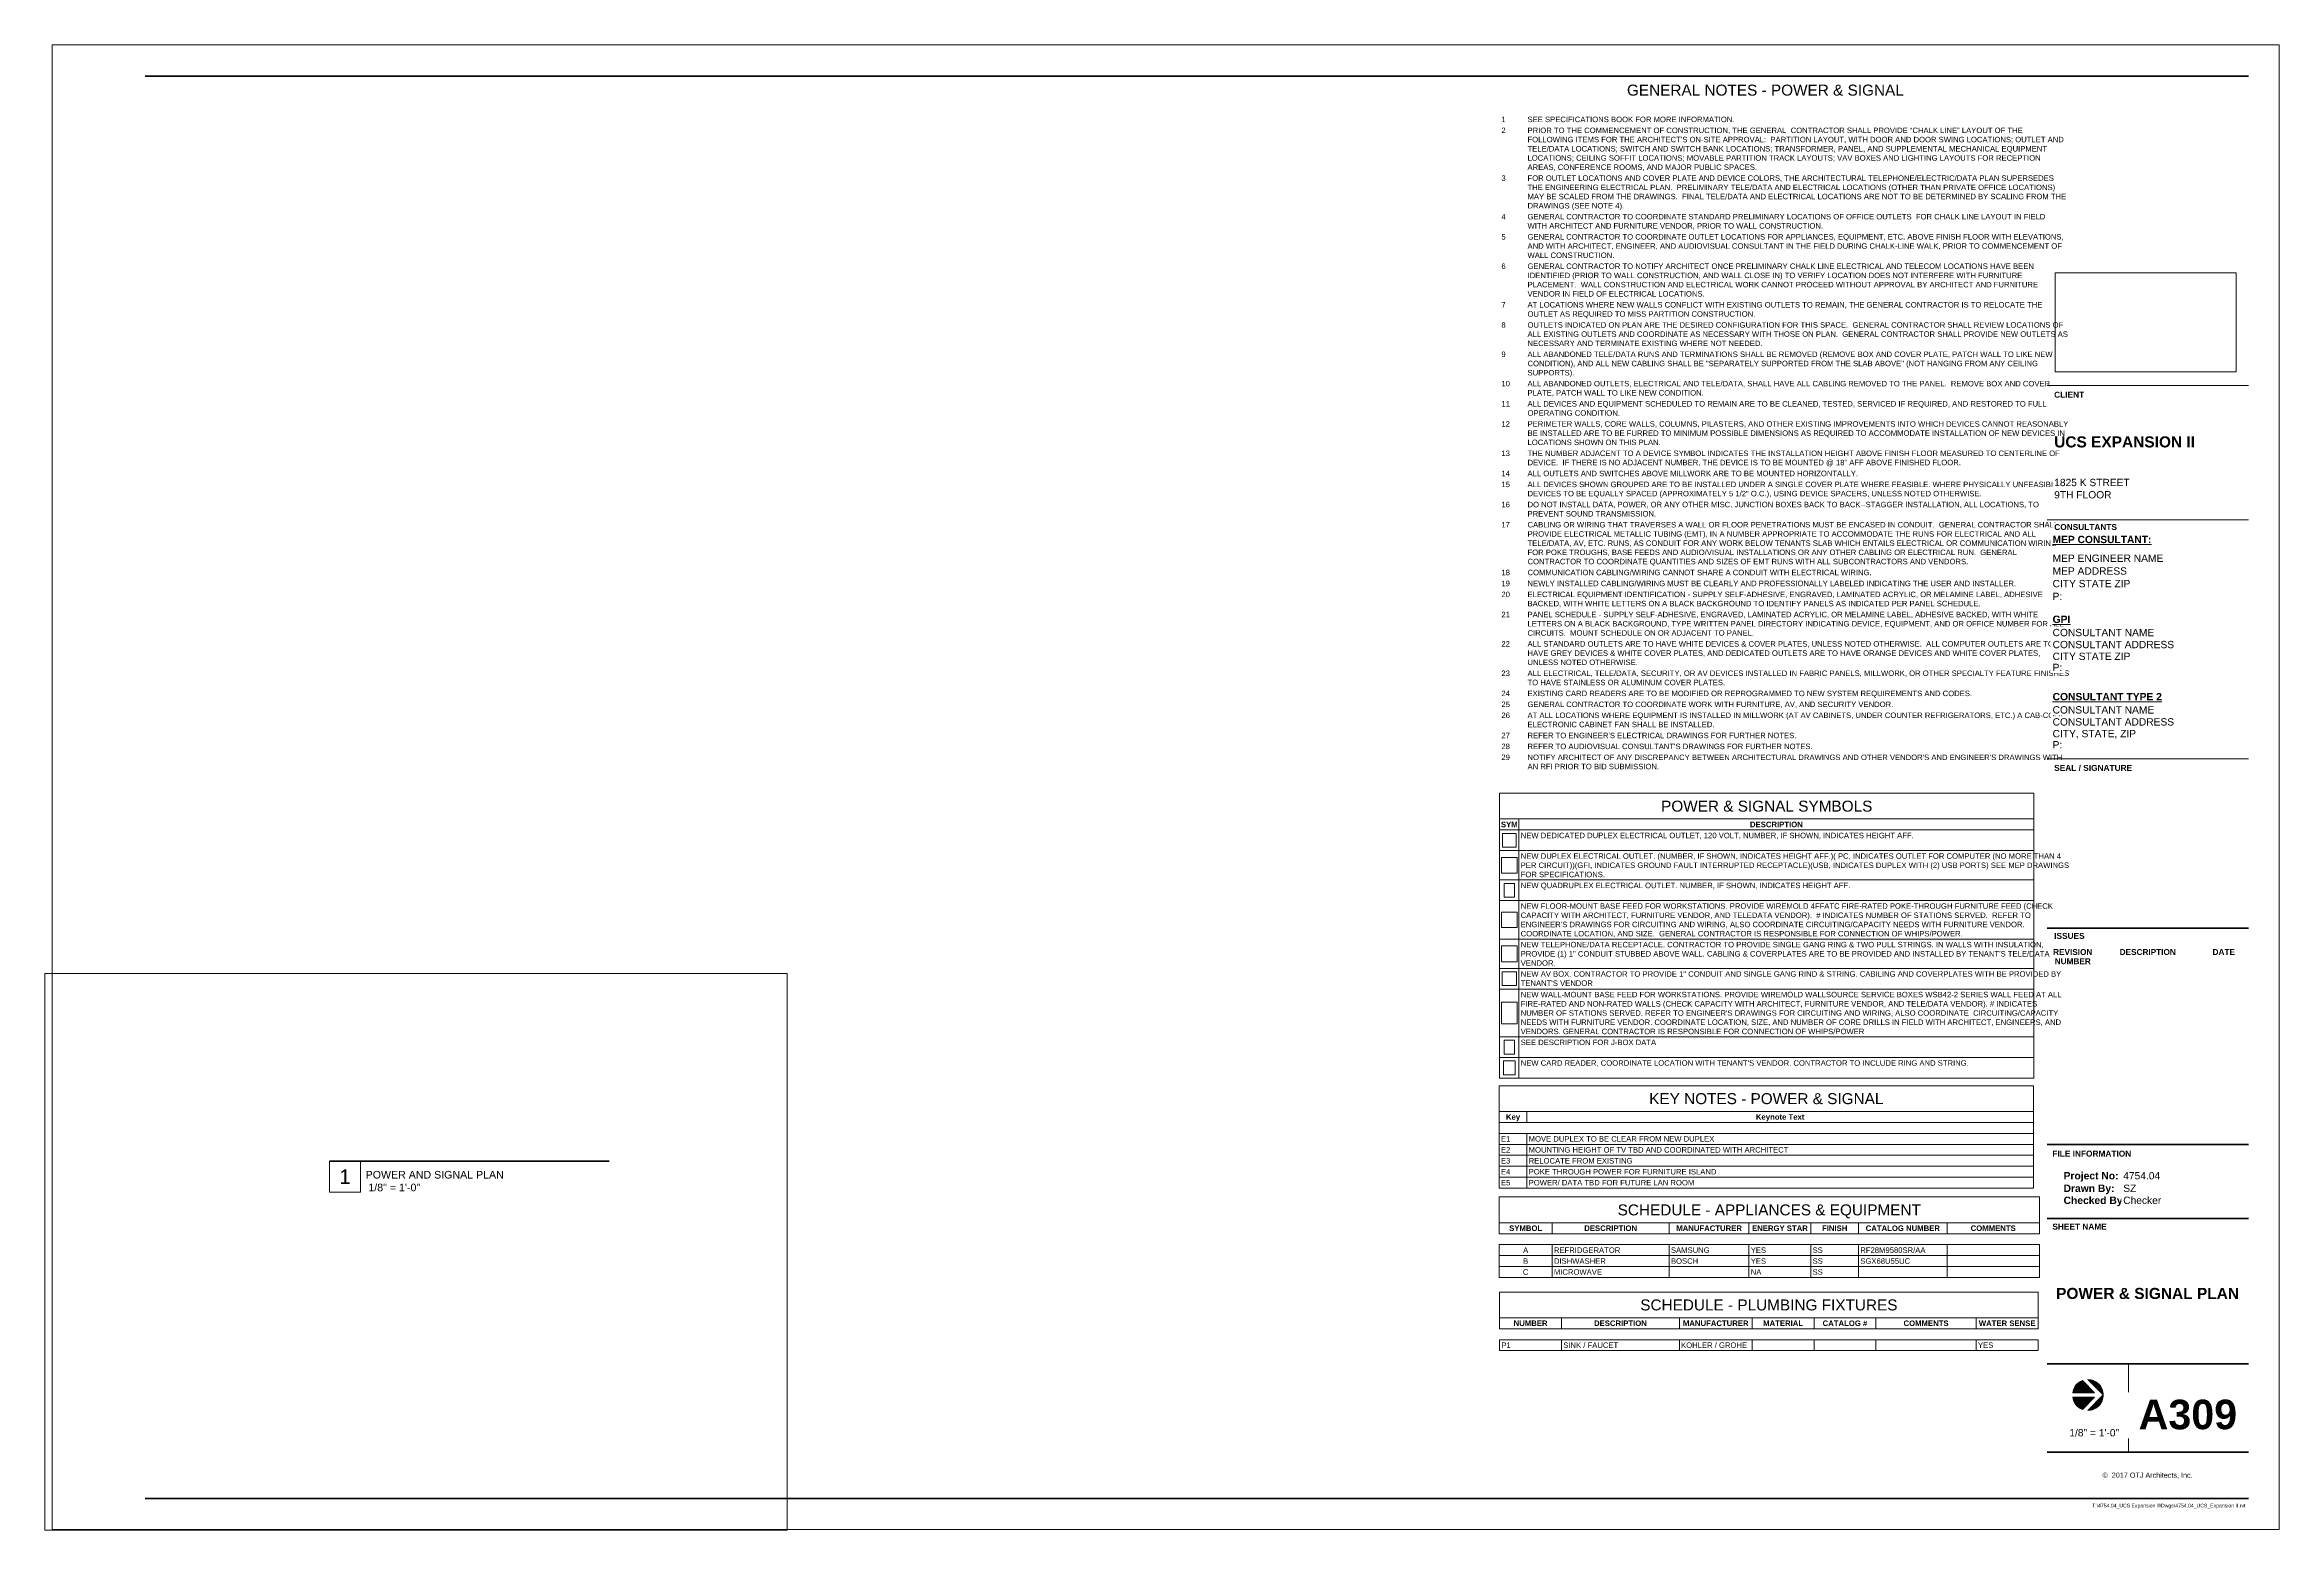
# Paper-space layout 'Layout1' of a CAD drawing. Header units: inches. Extents: x 0 to 36.1, y 0 to 24.
import ezdxf

# ---------------------------------------------------------------- set-up
doc = ezdxf.new("R2010")
doc.units = ezdxf.units.IN
doc.header["$MEASUREMENT"] = 0
for name, color, linetype, lineweight in [('A-ANNO-NOTE', 131, 'Continuous', 30), ('A-DETL-THIN', 151, 'Continuous', 9), ('G-ANNO-SCHD', 231, 'Continuous', 9), ('G-ANNO-TTLB', 6, 'Continuous', 9), ('G-ANNO-TTLB-THIN', 151, 'Continuous', 9), ('G-ANNO-TTLB-WIDE', 214, 'Continuous', 50)]:
    doc.layers.add(name, color=color, linetype=linetype, lineweight=lineweight)
doc.layers.add('G-ANNO-NPLT', color=191, linetype='Continuous', plot=False)
doc.styles.add('Arial_3', font='arial.ttf', dxfattribs={"height": 0.122941616766467})
doc.styles.add('Arial_B', font='arialbd.ttf', dxfattribs={"height": 0.09513339392643282})
doc.styles.add('Swis721 Lt BT_1', font='swissl.ttf', dxfattribs={"height": 0.236517719568567})
doc.styles.add('Swis721 Lt BT_2', font='swissl.ttf', dxfattribs={"height": 0.1773882896764253})
doc.styles.add('Swis721 Lt BT_3', font='swissl.ttf', dxfattribs={"height": 0.08869414483821263})
doc.styles.add('Swis721 Lt BT_4', font='swissl.ttf', dxfattribs={"height": 0.09608532357473035})
doc.styles.add('Swis721 Lt BT_5', font='swissl.ttf', dxfattribs={"height": 0.08333333333333331})
doc.styles.add('Swis721 Lt BT_6', font='swissl.ttf', dxfattribs={"height": 0.1182588597842835})
doc.styles.add('Swis721 Lt BT_7', font='swissl.ttf', dxfattribs={"height": 0.05912942989214175})
doc.styles.add('Swis721 Lt BT_B', font='', dxfattribs={"height": 0.08941640986132511})
doc.styles.add('Swis721 Lt BT_B_1', font='', dxfattribs={"height": 0.1192218798151002})
doc.styles.add('Swis721 Lt BT_B_2', font='', dxfattribs={"height": 0.4768875192604006})
doc.styles.add('Swis721 Lt BT_B_3', font='', dxfattribs={"height": 0.1788328197226502})
doc.styles.get('Swis721 Lt BT_B').set_extended_font_data('Swis721 Lt BT', bold=True)
doc.styles.get('Swis721 Lt BT_B_1').set_extended_font_data('Swis721 Lt BT', bold=True)
doc.styles.get('Swis721 Lt BT_B_2').set_extended_font_data('Swis721 Lt BT', bold=True)
doc.styles.get('Swis721 Lt BT_B_3').set_extended_font_data('Swis721 Lt BT', bold=True)
picture_1 = doc.add_image_def('image1.jpg', size_in_pixel=(245, 294))
picture_2 = doc.add_image_def('image2.jpg', size_in_pixel=(157, 206))
picture_3 = doc.add_image_def('image3.jpg', size_in_pixel=(214, 294))
picture_4 = doc.add_image_def('image4.jpg', size_in_pixel=(362, 349))
picture_5 = doc.add_image_def('image5.jpg', size_in_pixel=(59, 59))
picture_6 = doc.add_image_def('image6.jpg', size_in_pixel=(80, 79))
picture_7 = doc.add_image_def('image7.jpg', size_in_pixel=(59, 77))
picture_8 = doc.add_image_def('image8.jpg', size_in_pixel=(59, 59))
picture_9 = doc.add_image_def('image9.jpg', size_in_pixel=(59, 59))
picture_10 = doc.add_image_def('image10.jpg', size_in_pixel=(2551, 1396))

# ---------------------------------------------------------------- blocks, each defined once
blk = doc.blocks.new('Viewport - View Title-792418-POWER _ SIGNAL PLAN')
at = {"layer": 'G-ANNO-TTLB'}
for p, q in [((-0.4999999999999999, -4.038348901381376e-16), (-0.4999999999999999, -0.4999999999999999)), ((9.907711837301142e-35, -2.019428190207919e-15), (2.453098328859381e-20, -0.4999999999999999)), ((2.453098328858919e-20, -0.4999999999999999), (-0.4999999999999999, -0.4999999999999999))]:
    blk.add_line(p, q, dxfattribs=at)
at = {"layer": 'G-ANNO-TTLB', "lineweight": 90}
blk.add_line((-0.4999999999999999, -4.038348901381376e-16), (0, -2.019428190207919e-15), dxfattribs=at)
blk = doc.blocks.new('Titleblock - 24 x 36 - DC _ VA-4803950-POWER _ SIGNAL PLAN')
at = {"layer": 'G-ANNO-TTLB'}
h = blk.add_hatch(color=256, dxfattribs=at)
edge = h.paths.add_edge_path(flags=0)
edge.add_line((32.83055116160608, 2.419932058428184), (33.02667975864673, 2.2238034613876))
edge.add_line((33.02667975864673, 2.2238034613876), (32.67215606552619, 2.223803461387536))
edge.add_arc((32.91804582087888, 2.187245738481788), 0.2485925157591429, 110.60725363530631, 171.5434806647319, ccw=False)
h = blk.add_hatch(color=256, dxfattribs=at)
edge = h.paths.add_edge_path(flags=0)
edge.add_line((33.16663833663804, 2.187245738481864), (32.91804582087887, 2.43583825424097))
edge.add_arc((32.91804582087891, 2.187245738481831), 0.2485925157591347, 8.58335624798201e-12, 90.00000000000978, ccw=False)
h = blk.add_hatch(color=256, dxfattribs=at)
edge = h.paths.add_edge_path(flags=0)
edge.add_line((32.9180458208789, 1.938653222722687), (33.16663833663805, 2.187245738481875))
edge.add_arc((32.91804582087891, 2.187245738481831), 0.2485925157591432, -90.0000000000021, 1.1425527191022411e-11, ccw=False)
h = blk.add_hatch(color=256, dxfattribs=at)
edge = h.paths.add_edge_path(flags=0)
edge.add_line((33.02667975864679, 2.150688015576083), (32.83055116160617, 1.954559418535402))
edge.add_arc((32.91804582087894, 2.187245738481863), 0.2485925157591987, 188.4565193352742, 249.3927463647058, ccw=False)
edge.add_line((32.6721560655262, 2.150688015576083), (33.02667975864679, 2.150688015576083))
at = {"layer": 'A-ANNO-NOTE', "lineweight": 9}
for p, q in [((32.6721560655262, 2.223803461387602), (33.02667975864673, 2.223803461387602)), ((33.02667975864673, 2.223803461387602), (32.6721560655262, 2.223803461387602)), ((32.67215606552619, 2.223803461387536), (33.02667975864673, 2.2238034613876)), ((32.83055116160608, 2.419932058428178), (33.02667975864673, 2.223803461387602)), ((33.02667975864673, 2.223803461387602), (32.83055116160608, 2.419932058428178)), ((33.02667975864673, 2.2238034613876), (32.83055116160608, 2.419932058428184)), ((32.91804582087887, 2.435838254240955), (33.16663833663804, 2.187245738481861)), ((33.16663833663804, 2.18724573848187), (32.91804582087888, 2.435838254240954)), ((32.91804582087887, 2.43583825424097), (33.16663833663804, 2.187245738481864)), ((33.16663833663804, 2.187245738481863), (32.91804582087889, 1.938653222722688)), ((32.9180458208789, 1.938653222722688), (33.16663833663804, 2.187245738481854)), ((33.16663833663805, 2.187245738481875), (32.9180458208789, 1.938653222722687)), ((32.6721560655262, 2.150688015576085), (33.02667975864679, 2.150688015576085)), ((33.02667975864679, 2.150688015576085), (32.6721560655262, 2.150688015576085)), ((33.02667975864679, 2.150688015576083), (32.6721560655262, 2.150688015576083)), ((32.83055116160617, 1.954559418535402), (33.02667975864679, 2.150688015576085)), ((33.02667975864679, 2.150688015576085), (32.83055116160617, 1.954559418535402)), ((32.83055116160617, 1.954559418535402), (33.02667975864679, 2.150688015576083))]:
    blk.add_line(p, q, dxfattribs=at)
for centre, radius, start, end in [((32.91804582087887, 2.18724573848179), 0.2485925157591338, 110.6072536353049, 171.5434806647313), ((32.91804582087887, 2.18724573848179), 0.2485925157591355, 110.6072536353153, 171.5434806647312), ((32.91804582087888, 2.187245738481788), 0.2485925157591429, 110.6072536353059, 171.5434806647316), ((32.91804582087891, 2.187245738481832), 0.2485925157591425, 8.184362334075995e-12, 90.0000000000082), ((32.91804582087891, 2.187245738481822), 0.2485925157591271, 359.9999999953104, 90.00000000000594), ((32.91804582087891, 2.187245738481831), 0.2485925157591347, 7.830525625763178e-12, 90.00000000000948), ((32.91804582087891, 2.187245738481832), 0.2485925157591441, 269.9999999999964, 1.034316382411936e-11), ((32.91804582087891, 2.187245738481822), 0.2485925157591335, 269.9999999999933, 359.9999999953096), ((32.91804582087891, 2.187245738481831), 0.2485925157591431, 269.9999999999976, 1.059760819863644e-11), ((32.91804582087894, 2.187245738481875), 0.2485925157592057, 188.4565193352745, 249.3927463647045), ((32.91804582087894, 2.187245738481875), 0.2485925157592067, 188.4565193352756, 249.3927463647047), ((32.91804582087894, 2.187245738481863), 0.2485925157591987, 188.4565193352738, 249.3927463647054)]:
    blk.add_arc(centre, radius, start, end, dxfattribs=at)
at = {"layer": 'G-ANNO-TTLB'}
for p, q in [((0.0124999999999992, 24.0125), (0.0124999999999992, 0.01249999999988205)), ((36.0125, 24.0125), (0.01249999999999929, 24.0125)), ((36.0125, 0.01249999999988205), (36.0125, 24.0125)), ((32.26249999999998, 18.50182749999995), (35.51249999999998, 18.50182749999995)), ((32.26249999999998, 18.50182749999995), (35.51249999999998, 18.50182749999995)), ((0.0124999999999992, 0.01249999999988205), (36.0125, 0.01249999999988205))]:
    blk.add_line(p, q, dxfattribs=at)
at = {"layer": 'G-ANNO-TTLB-THIN'}
for p, q in [((32.26249999999998, 16.33142379176223), (35.51249999999999, 16.33142379176223)), ((32.26249999999997, 12.46983910714828), (35.51249999999999, 12.46983910714828)), ((33.57501179533868, 2.690203614458643), (33.57501179533868, 1.262499999999882))]:
    blk.add_line(p, q, dxfattribs=at)
at = {"layer": 'G-ANNO-TTLB-WIDE'}
for p, q in [((35.51249999999999, 23.50249999999988), (1.512500000000036, 23.50249999999988)), ((32.26249999999997, 9.731457673865457), (35.51249999999999, 9.731457673865457)), ((35.51249999999999, 6.238084377275196), (32.26249999999996, 6.238084377275206)), ((35.51249999999999, 5.04106319586103), (32.26249999999996, 5.041063195861041)), ((32.26249999999996, 2.690203614458643), (35.51249999999999, 2.690203614458643)), ((32.26249999999995, 1.262499999999882), (35.51249999999999, 1.262499999999882)), ((1.512499999999998, 0.512499999999882), (32.26249999999998, 0.512499999999882)), ((32.26249999999998, 0.512499999999882), (35.51249999999999, 0.512499999999882))]:
    blk.add_line(p, q, dxfattribs=at)
at = {"layer": 'G-ANNO-TTLB', "attachment_point": 1, "bg_fill": 3, "box_fill_scale": 1.25, "bg_fill_color": 0, "bg_fill_transparency": 0}
for s, insert, char_height, width, line_spacing_factor, style in [('DESCRIPTION', (33.43154503972991, 9.39464418784181), 0.09513339392643282, 1.053, 0.9385317878468563, 'Arial_B'), ('DATE', (34.9337205070849, 9.39464418784181), 0.09513339392643282, 0.41625, 0.9385317878468563, 'Arial_B'), ('Project No:', (32.5251891811193, 5.79106529491365), 0.1192218798151002, 0.9719999999999999, 0.9985383491037771, 'Swis721 Lt BT_B_1')]:
    blk.add_mtext(s, dxfattribs=dict(at, insert=insert, char_height=char_height, width=width, line_spacing_factor=line_spacing_factor, style=style))
at = {"layer": 'G-ANNO-TTLB', "insert": (33.88280484204999, 0.932760695162638), "char_height": 0.08333333333333331, "width": 1.691133294186729, "attachment_point": 2, "line_spacing_factor": 1.006669768884753, "style": 'Swis721 Lt BT_5'}
blk.add_mtext('©  2017 OTJ Architects, Inc.', dxfattribs=at)
at = {"layer": 'G-ANNO-TTLB'}
image = blk.add_image(picture_10, insert=(32.39115841158299, 18.72602272428799), size_in_units=(2.92585334867135, 1.601133388767229), dxfattribs=at)
image.dxf.flags = 7
at = {"layer": 'G-ANNO-TTLB', "attachment_point": 1, "bg_fill": 3, "box_fill_scale": 1.25, "bg_fill_color": 0, "bg_fill_transparency": 0}
for s, insert, char_height, width, line_spacing_factor, style in [('\\fSwis721 Lt BT|b1|i0|c0|p34|;CLIENT', (32.37337726309555, 18.40322643275107), 0.09608532357473035, 0.5374407582938387, 1.006669768884753, 'Swis721 Lt BT_4'), ('\\fSwis721 Lt BT|b1|i0|c0|p34|;CONSULTANTS', (32.37428590828188, 16.26407272451334), 0.09608532357473035, 1.134597156398104, 1.006669768884753, 'Swis721 Lt BT_4'), ('\\fSwis721 Lt BT|b1|i0|c0|p34|;SEAL / SIGNATURE', (32.37325769334894, 12.37103662387777), 0.09608532357473035, 1.395396073121191, 1.006669768884753, 'Swis721 Lt BT_4'), ('\\fSwis721 Lt BT|b1|i0|c0|p34|;ISSUES', (32.37329619640249, 9.65579013132555), 0.09608532357473035, 0.547190250507786, 1.006669768884753, 'Swis721 Lt BT_4'), ('\\fSwis721 Lt BT|b1|i0|c0|p34|;FILE INFORMATION', (32.3437895233209, 6.136053448319706), 0.09608532357473035, 1.428300609343263, 1.006669768884753, 'Swis721 Lt BT_4'), ('Drawn By:', (32.5251891811193, 5.587734365212077), 0.1192218798151002, 0.8879999999999998, 0.9985383491037771, 'Swis721 Lt BT_B_1'), ('\\fSwis721 Lt BT|b1|i0|c0|p34|;SHEET NAME', (32.3437895233209, 4.956461656030365), 0.09608532357473035, 0.9859174001354094, 1.006669768884753, 'Swis721 Lt BT_4')]:
    blk.add_mtext(s, dxfattribs=dict(at, insert=insert, char_height=char_height, width=width, line_spacing_factor=line_spacing_factor, style=style))
at = {"layer": 'G-ANNO-TTLB', "bg_fill": 3, "box_fill_scale": 1.25, "bg_fill_color": 0, "bg_fill_transparency": 0}
for s, insert, char_height, width, attachment_point, line_spacing_factor, style in [('\\fSwis721 Lt BT|b1|i0|c0|p34|;\\LMEP CONSULTANT:', (32.34764723457467, 16.07428043017593), 0.1182588597842835, 1.7925, 1, 1.006669768884753, 'Swis721 Lt BT_6'), ('REVISION\\PNUMBER', (32.67329316077404, 9.39464418784181), 0.09513339392643282, 0.7357499999999999, 2, 0.9385317878468563, 'Arial_B'), ('Checked By:', (32.5251891811193, 5.393544271185731), 0.1192218798151002, 1.1115, 1, 0.9985383491037771, 'Swis721 Lt BT_B_1')]:
    blk.add_mtext(s, dxfattribs=dict(at, insert=insert, char_height=char_height, width=width, attachment_point=attachment_point, line_spacing_factor=line_spacing_factor, style=style))

psp = doc.layouts.get("Layout1")

# ---------------------------------------------------------------- linework, layer by layer
at = {"layer": 'A-DETL-THIN'}
for p, q in [((23.51952223788138, 11.91381631345765), (23.51952223788138, 11.49714964679098)), ((32.15379987688973, 11.91381631345765), (23.51952223788138, 11.91381631345765)), ((32.15379987688973, 11.49714964679098), (32.15379987688973, 11.91381631345765)), ((23.51952223788138, 11.49714964679098), (23.51952223788138, 11.32021512298146)), ((23.51952223788138, 11.49714964679098), (32.15379987688973, 11.49714964679098)), ((23.83148114348196, 11.32021512298146), (23.51952223788138, 11.32021512298146)), ((23.51952223788138, 11.32021512298146), (23.51952223788138, 10.98688178964812)), ((23.83148114348196, 11.49714964679098), (23.83148114348196, 11.32021512298146)), ((32.15379987688973, 11.32021512298146), (23.83148114348196, 11.32021512298146)), ((23.83148114348196, 11.32021512298146), (23.83148114348196, 10.98688178964812)), ((32.15379987688973, 11.49714964679098), (32.15379987688973, 11.32021512298146)), ((32.15379987688973, 11.32021512298146), (32.15379987688973, 10.98688178964812)), ((23.83148114348196, 10.98688178964812), (23.51952223788138, 10.98688178964812)), ((23.51952223788138, 10.98688178964812), (23.51952223788138, 10.51232821821955)), ((32.15379987688973, 10.98688178964812), (23.83148114348196, 10.98688178964812)), ((23.83148114348196, 10.98688178964812), (23.83148114348196, 10.51232821821955)), ((32.15379987688973, 10.98688178964812), (32.15379987688973, 10.51232821821955)), ((23.83148114348196, 10.51232821821955), (23.51952223788138, 10.51232821821955)), ((23.51952223788138, 10.51232821821955), (23.51952223788138, 10.17899488488622)), ((32.15379987688973, 10.51232821821955), (23.83148114348196, 10.51232821821955)), ((23.83148114348196, 10.51232821821955), (23.83148114348196, 10.17899488488622)), ((32.15379987688973, 10.51232821821955), (32.15379987688973, 10.17899488488622)), ((23.83148114348196, 10.17899488488622), (23.51952223788138, 10.17899488488622)), ((23.51952223788138, 10.17899488488622), (23.51952223788138, 9.555631789648123)), ((32.15379987688973, 10.17899488488622), (23.83148114348196, 10.17899488488622)), ((23.83148114348196, 10.17899488488622), (23.83148114348196, 9.555631789648123)), ((32.15379987688973, 10.17899488488622), (32.15379987688973, 9.555631789648123)), ((23.83148114348196, 9.555631789648123), (23.51952223788138, 9.555631789648123)), ((23.51952223788138, 9.555631789648123), (23.51952223788138, 9.081078218219552)), ((32.15379987688973, 9.555631789648123), (23.83148114348196, 9.555631789648123)), ((23.83148114348196, 9.555631789648123), (23.83148114348196, 9.081078218219552)), ((32.15379987688973, 9.555631789648123), (32.15379987688973, 9.081078218219552)), ((23.83148114348196, 9.081078218219552), (23.51952223788138, 9.081078218219552)), ((23.51952223788138, 9.081078218219552), (23.51952223788138, 8.747744884886218)), ((32.15379987688973, 9.081078218219552), (23.83148114348196, 9.081078218219552)), ((23.83148114348196, 9.081078218219552), (23.83148114348196, 8.747744884886218)), ((32.15379987688973, 9.081078218219552), (32.15379987688973, 8.747744884886218)), ((23.83148114348196, 8.747744884886218), (23.51952223788138, 8.747744884886218)), ((23.51952223788138, 8.747744884886218), (23.51952223788138, 7.975572265838601)), ((32.15379987688973, 8.747744884886218), (23.83148114348196, 8.747744884886218)), ((23.83148114348196, 8.747744884886218), (23.83148114348196, 7.975572265838601)), ((32.15379987688973, 8.747744884886218), (32.15379987688973, 7.975572265838601)), ((23.83148114348196, 7.975572265838601), (23.51952223788138, 7.975572265838601)), ((23.51952223788138, 7.975572265838601), (23.51952223788138, 7.642238932505267)), ((32.15379987688973, 7.975572265838601), (23.83148114348196, 7.975572265838601)), ((23.83148114348196, 7.975572265838601), (23.83148114348196, 7.642238932505267)), ((32.15379987688973, 7.975572265838601), (32.15379987688973, 7.642238932505267)), ((23.83148114348196, 7.642238932505267), (23.51952223788138, 7.642238932505267)), ((23.51952223788138, 7.642238932505267), (23.51952223788138, 7.308905599171934)), ((32.15379987688973, 7.642238932505267), (23.83148114348196, 7.642238932505267)), ((23.83148114348196, 7.642238932505267), (23.83148114348196, 7.308905599171934)), ((32.15379987688973, 7.642238932505267), (32.15379987688973, 7.308905599171934)), ((23.83148114348196, 7.308905599171934), (23.51952223788138, 7.308905599171934)), ((32.15379987688973, 7.308905599171934), (23.83148114348196, 7.308905599171934)), ((23.51233024239527, 7.186044798330307), (23.51233024239527, 6.769378131663641)), ((32.14730126000925, 7.186044798330307), (23.51233024239527, 7.186044798330307)), ((32.14730126000925, 6.769378131663641), (32.14730126000925, 7.186044798330307)), ((23.51233024239527, 6.769378131663641), (23.51233024239527, 5.530836464996973)), ((23.51233024239527, 6.769378131663641), (32.14730126000925, 6.769378131663641)), ((23.95996206184795, 6.592443607854116), (23.51233024239527, 6.592443607854116)), ((23.95996206184795, 6.769378131663641), (23.95996206184795, 6.592443607854116)), ((32.14730126000925, 6.592443607854116), (23.95996206184795, 6.592443607854116)), ((32.14730126000925, 6.769378131663641), (32.14730126000925, 5.530836464996973)), ((23.95996206184795, 6.415509084044593), (23.51233024239527, 6.415509084044593)), ((23.95996206184795, 6.238574560235069), (23.51233024239527, 6.238574560235069)), ((32.14730126000925, 6.415509084044593), (23.95996206184795, 6.415509084044593)), ((23.95996206184795, 6.415509084044593), (23.95996206184795, 6.238574560235069)), ((32.14730126000925, 6.238574560235069), (23.95996206184795, 6.238574560235069)), ((23.95996206184795, 6.238574560235069), (23.95996206184795, 6.061640036425544)), ((23.95996206184795, 6.061640036425544), (23.51233024239527, 6.061640036425544)), ((23.95996206184795, 5.884705512616022), (23.51233024239527, 5.884705512616022)), ((32.14730126000925, 6.061640036425544), (23.95996206184795, 6.061640036425544)), ((23.95996206184795, 6.061640036425544), (23.95996206184795, 5.884705512616021)), ((32.14730126000925, 5.884705512616022), (23.95996206184795, 5.884705512616022)), ((23.95996206184795, 5.884705512616022), (23.95996206184795, 5.707770988806498)), ((23.95996206184795, 5.707770988806497), (23.51233024239527, 5.707770988806497)), ((32.14730126000925, 5.530836464996973), (23.51233024239527, 5.530836464996973)), ((32.14730126000925, 5.707770988806497), (23.95996206184795, 5.707770988806497)), ((23.95996206184795, 5.707770988806497), (23.95996206184795, 5.530836464996973))]:
    psp.add_line(p, q, dxfattribs=at)
at = {"layer": 'G-ANNO-NPLT', "lineweight": 90}
psp.add_line((5.104584497784548, 5.966007106271062), (9.12386285161113, 5.966007106271062), dxfattribs=at)

# ---------------------------------------------------------------- block references
at = {"layer": 'G-ANNO-TTLB'}
psp.add_blockref('Viewport - View Title-792418-POWER _ SIGNAL PLAN', (5.104584497784548, 5.966007106271062), dxfattribs=at)

# ---------------------------------------------------------------- texts
at = {"layer": 'G-ANNO-SCHD'}
for s, insert, char_height, width, attachment_point, line_spacing_factor, style in [('GENERAL NOTES - POWER & SIGNAL', (27.81488530852496, 23.36720758090701), 0.1773882896764253, 5.008499999999999, 2, 1.006669768884752, 'Swis721 Lt BT_2'), ('1', (23.54764723788138, 22.84942117416403), 0.08869414483821263, 0.07874999999999999, 1, 1.006669768884752, 'Swis721 Lt BT_3'), ('SEE SPECIFICATIONS BOOK FOR MORE INFORMATION.', (23.96987553707156, 22.84942117416403), 0.08869414483821263, 3.748499999999999, 1, 1.006669768884752, 'Swis721 Lt BT_3'), ('2', (23.54764723788138, 22.67248665035451), 0.08869414483821263, 0.07874999999999999, 1, 1.006669768884752, 'Swis721 Lt BT_3'), ("PRIOR TO THE COMMENCEMENT OF CONSTRUCTION, THE GENERAL  CONTRACTOR SHALL PROVIDE “CHALK LINE” LAYOUT OF THE\\PFOLLOWING ITEMS FOR THE ARCHITECT'S ON-SITE APPROVAL:  PARTITION LAYOUT, WITH DOOR AND DOOR SWING LOCATIONS; OUTLET AND\\PTELE/DATA LOCATIONS; SWITCH AND SWITCH BANK LOCATIONS; TRANSFORMER, PANEL, AND SUPPLEMENTAL MECHANICAL EQUIPMENT\\PLOCATIONS; CEILING SOFFIT LOCATIONS; MOVABLE PARTITION TRACK LAYOUTS; VAV BOXES AND LIGHTING LAYOUTS FOR RECEPTION\\PAREAS, CONFERENCE ROOMS, AND MAJOR PUBLIC SPACES.", (23.96987553707156, 22.67248665035451), 0.08869414483821263, 9.673874999999997, 1, 1.006669768884752, 'Swis721 Lt BT_3'), ('3', (23.54764723788138, 21.90031403130689), 0.08869414483821263, 0.07874999999999999, 1, 1.006669768884752, 'Swis721 Lt BT_3'), ('FOR OUTLET LOCATIONS AND COVER PLATE AND DEVICE COLORS, THE ARCHITECTURAL TELEPHONE/ELECTRIC/DATA PLAN SUPERSEDES\\PTHE ENGINEERING ELECTRICAL PLAN.  PRELIMINARY TELE/DATA AND ELECTRICAL LOCATIONS (OTHER THAN PRIVATE OFFICE LOCATIONS)\\PMAY BE SCALED FROM THE DRAWINGS.  FINAL TELE/DATA AND ELECTRICAL LOCATIONS ARE NOT TO BE DETERMINED BY SCALING FROM THE\\PDRAWINGS (SEE NOTE 4).', (23.96987553707156, 21.90031403130689), 0.08869414483821263, 9.726749999999997, 1, 1.006669768884752, 'Swis721 Lt BT_3'), ('4', (23.54764723788138, 21.2769509360688), 0.08869414483821263, 0.07874999999999999, 1, 1.006669768884752, 'Swis721 Lt BT_3'), ('5', (23.54764723788138, 20.95120688844975), 0.08869414483821263, 0.07874999999999999, 1, 1.006669768884752, 'Swis721 Lt BT_3'), ('GENERAL CONTRACTOR TO COORDINATE OUTLET LOCATIONS FOR APPLIANCES, EQUIPMENT, ETC. ABOVE FINISH FLOOR WITH ELEVATIONS,\\PAND WITH ARCHITECT, ENGINEER, AND AUDIOVISUAL CONSULTANT IN THE FIELD DURING CHALK-LINE WALK, PRIOR TO COMMENCEMENT OF\\PWALL CONSTRUCTION.', (23.96987553707156, 20.95120688844975), 0.08869414483821263, 9.69525, 1, 1.006669768884752, 'Swis721 Lt BT_3'), ('GENERAL CONTRACTOR TO COORDINATE STANDARD PRELIMINARY LOCATIONS OF OFFICE OUTLETS  FOR CHALK LINE LAYOUT IN FIELD\\PWITH ARCHITECT AND FURNITURE VENDOR, PRIOR TO WALL CONSTRUCTION.', (23.96987553707156, 21.2769509360688), 0.08869414483821263, 9.352124999999997, 1, 1.006669768884752, 'Swis721 Lt BT_3'), ('6', (23.54764723788138, 20.47665331702118), 0.08869414483821263, 0.07874999999999999, 1, 1.006669768884752, 'Swis721 Lt BT_3'), ('GENERAL CONTRACTOR TO NOTIFY ARCHITECT ONCE PRELIMINARY CHALK LINE ELECTRICAL AND TELECOM LOCATIONS HAVE BEEN\\PIDENTIFIED (PRIOR TO WALL CONSTRUCTION, AND WALL CLOSE IN) TO VERIFY LOCATION DOES NOT INTERFERE WITH FURNITURE\\PPLACEMENT.  WALL CONSTRUCTION AND ELECTRICAL WORK CANNOT PROCEED WITHOUT APPROVAL BY ARCHITECT AND FURNITURE\\PVENDOR IN FIELD OF ELECTRICAL LOCATIONS.', (23.96987553707156, 20.47665331702118), 0.08869414483821263, 9.205874999999999, 1, 1.006669768884752, 'Swis721 Lt BT_3'), ('8', (23.54764723788138, 19.52754617416403), 0.08869414483821263, 0.07874999999999999, 1, 1.006669768884752, 'Swis721 Lt BT_3'), ('7', (23.54764723788138, 19.85329022178308), 0.08869414483821263, 0.07874999999999999, 1, 1.006669768884752, 'Swis721 Lt BT_3'), ('AT LOCATIONS WHERE NEW WALLS CONFLICT WITH EXISTING OUTLETS TO REMAIN, THE GENERAL CONTRACTOR IS TO RELOCATE THE\\POUTLET AS REQUIRED TO MISS PARTITION CONSTRUCTION.', (23.96987553707156, 19.85329022178308), 0.08869414483821263, 9.250874999999999, 1, 1.006669768884752, 'Swis721 Lt BT_3'), ('OUTLETS INDICATED ON PLAN ARE THE DESIRED CONFIGURATION FOR THIS SPACE.  GENERAL CONTRACTOR SHALL REVIEW LOCATIONS OF\\PALL EXISTING OUTLETS AND COORDINATE AS NECESSARY WITH THOSE ON PLAN.  GENERAL CONTRACTOR SHALL PROVIDE NEW OUTLETS AS\\PNECESSARY AND TERMINATE EXISTING WHERE NOT NEEDED.', (23.96987553707156, 19.52754617416403), 0.08869414483821263, 9.726749999999997, 1, 1.006669768884752, 'Swis721 Lt BT_3'), ('9', (23.54764723788138, 19.05299260273546), 0.08869414483821263, 0.07874999999999999, 1, 1.006669768884752, 'Swis721 Lt BT_3'), ('ALL ABANDONED TELE/DATA RUNS AND TERMINATIONS SHALL BE REMOVED (REMOVE BOX AND COVER PLATE, PATCH WALL TO LIKE NEW\\PCONDITION), AND ALL NEW CABLING SHALL BE "SEPARATELY SUPPORTED FROM THE SLAB ABOVE" (NOT HANGING FROM ANY CEILING\\PSUPPORTS).', (23.96987553707156, 19.05299260273546), 0.08869414483821263, 9.482624999999999, 1, 1.006669768884752, 'Swis721 Lt BT_3'), ('10', (23.54764723788138, 18.57843903130689), 0.08869414483821263, 0.1575, 1, 1.006669768884752, 'Swis721 Lt BT_3'), ('ALL ABANDONED OUTLETS, ELECTRICAL AND TELE/DATA, SHALL HAVE ALL CABLING REMOVED TO THE PANEL.  REMOVE BOX AND COVER\\PPLATE, PATCH WALL TO LIKE NEW CONDITION.', (23.96987553707156, 18.57843903130689), 0.08869414483821263, 9.446624999999997, 1, 1.006669768884752, 'Swis721 Lt BT_3'), ('11', (23.54764723788138, 18.25269498368784), 0.08869414483821263, 0.1575, 1, 1.006669768884752, 'Swis721 Lt BT_3'), ('ALL DEVICES AND EQUIPMENT SCHEDULED TO REMAIN ARE TO BE CLEANED, TESTED, SERVICED IF REQUIRED, AND RESTORED TO FULL\\POPERATING CONDITION.', (23.96987553707156, 18.25269498368784), 0.08869414483821263, 9.35775, 1, 1.006669768884752, 'Swis721 Lt BT_3'), ('12', (23.54764723788138, 17.9269509360688), 0.08869414483821263, 0.1575, 1, 1.006669768884752, 'Swis721 Lt BT_3'), ('PERIMETER WALLS, CORE WALLS, COLUMNS, PILASTERS, AND OTHER EXISTING IMPROVEMENTS INTO WHICH DEVICES CANNOT REASONABLY\\PBE INSTALLED ARE TO BE FURRED TO MINIMUM POSSIBLE DIMENSIONS AS REQUIRED TO ACCOMMODATE INSTALLATION OF NEW DEVICES IN\\PLOCATIONS SHOWN ON THIS PLAN.', (23.96987553707156, 17.9269509360688), 0.08869414483821263, 9.723374999999999, 1, 1.006669768884752, 'Swis721 Lt BT_3'), ('13', (23.54764723788138, 17.45239736464023), 0.08869414483821263, 0.1575, 1, 1.006669768884752, 'Swis721 Lt BT_3'), ('THE NUMBER ADJACENT TO A DEVICE SYMBOL INDICATES THE INSTALLATION HEIGHT ABOVE FINISH FLOOR MEASURED TO CENTERLINE OF\\PDEVICE.  IF THERE IS NO ADJACENT NUMBER, THE DEVICE IS TO BE MOUNTED @ 18" AFF ABOVE FINISHED FLOOR.', (23.96987553707156, 17.45239736464023), 0.08869414483821263, 9.607499999999998, 1, 1.006669768884752, 'Swis721 Lt BT_3'), ('14', (23.54764723788138, 17.12665331702118), 0.08869414483821263, 0.1575, 1, 1.006669768884752, 'Swis721 Lt BT_3'), ('ALL OUTLETS AND SWITCHES ABOVE MILLWORK ARE TO BE MOUNTED HORIZONTALLY.', (23.96987553707156, 17.12665331702118), 0.08869414483821263, 5.96475, 1, 1.006669768884752, 'Swis721 Lt BT_3'), ('15', (23.54764723788138, 16.94971879321165), 0.08869414483821263, 0.1575, 1, 1.006669768884752, 'Swis721 Lt BT_3'), ('16', (23.54764723788138, 16.62397474559261), 0.08869414483821263, 0.1575, 1, 1.006669768884752, 'Swis721 Lt BT_3'), ('ALL DEVICES SHOWN GROUPED ARE TO BE INSTALLED UNDER A SINGLE COVER PLATE WHERE FEASIBLE. WHERE PHYSICALLY UNFEASIBLE,\\PDEVICES TO BE EQUALLY SPACED (APPROXIMATELY 5 1/2" O.C.), USING DEVICE SPACERS, UNLESS NOTED OTHERWISE.', (23.96987553707156, 16.94971879321165), 0.08869414483821263, 9.610874999999998, 1, 1.006669768884752, 'Swis721 Lt BT_3'), ('DO NOT INSTALL DATA, POWER, OR ANY OTHER MISC. JUNCTION BOXES BACK TO BACK--STAGGER INSTALLATION, ALL LOCATIONS, TO\\PPREVENT SOUND TRANSMISSION.', (23.96987553707156, 16.62397474559261), 0.08869414483821263, 9.259875, 1, 1.006669768884752, 'Swis721 Lt BT_3'), ('17', (23.54764723788138, 16.29823069797356), 0.08869414483821263, 0.1575, 1, 1.006669768884752, 'Swis721 Lt BT_3'), ('CABLING OR WIRING THAT TRAVERSES A WALL OR FLOOR PENETRATIONS MUST BE ENCASED IN CONDUIT.  GENERAL CONTRACTOR SHALL\\PPROVIDE ELECTRICAL METALLIC TUBING (EMT), IN A NUMBER APPROPRIATE TO ACCOMMODATE THE RUNS FOR ELECTRICAL AND ALL\\PTELE/DATA, AV, ETC. RUNS, AS CONDUIT FOR ANY WORK BELOW TENANTS SLAB WHICH ENTAILS ELECTRICAL OR COMMUNICATION WIRING\\PFOR POKE TROUGHS, BASE FEEDS AND AUDIO/VISUAL INSTALLATIONS OR ANY OTHER CABLING OR ELECTRICAL RUN.  GENERAL\\PCONTRACTOR TO COORDINATE QUANTITIES AND SIZES OF EMT RUNS WITH ALL SUBCONTRACTORS AND VENDORS.', (23.96987553707156, 16.29823069797356), 0.08869414483821263, 9.565874999999998, 1, 1.006669768884752, 'Swis721 Lt BT_3'), ('20', (23.54764723788138, 15.17218903130689), 0.08869414483821263, 0.1575, 1, 1.006669768884752, 'Swis721 Lt BT_3'), ('18', (23.54764723788138, 15.52605807892594), 0.08869414483821263, 0.1575, 1, 1.006669768884752, 'Swis721 Lt BT_3'), ('19', (23.54764723788138, 15.34912355511641), 0.08869414483821263, 0.1575, 1, 1.006669768884752, 'Swis721 Lt BT_3'), ('COMMUNICATION CABLING/WIRING CANNOT SHARE A CONDUIT WITH ELECTRICAL WIRING.', (23.96987553707156, 15.52605807892594), 0.08869414483821263, 6.243749999999999, 1, 1.006669768884752, 'Swis721 Lt BT_3'), ('NEWLY INSTALLED CABLING/WIRING MUST BE CLEARLY AND PROFESSIONALLY LABELED INDICATING THE USER AND INSTALLER.', (23.96987553707156, 15.34912355511641), 0.08869414483821263, 8.798624999999998, 1, 1.006669768884752, 'Swis721 Lt BT_3'), ('ELECTRICAL EQUIPMENT IDENTIFICATION - SUPPLY SELF-ADHESIVE, ENGRAVED, LAMINATED ACRYLIC, OR MELAMINE LABEL, ADHESIVE\\PBACKED, WITH WHITE LETTERS ON A BLACK BACKGROUND TO IDENTIFY PANELS AS INDICATED PER PANEL SCHEDULE.', (23.96987553707156, 15.17218903130689), 0.08869414483821263, 9.258749999999997, 1, 1.006669768884752, 'Swis721 Lt BT_3'), ('21', (23.54764723788138, 14.84644498368784), 0.08869414483821263, 0.1575, 1, 1.006669768884752, 'Swis721 Lt BT_3'), ('PANEL SCHEDULE - SUPPLY SELF-ADHESIVE, ENGRAVED, LAMINATED ACRYLIC, OR MELAMINE LABEL, ADHESIVE BACKED, WITH WHITE\\PLETTERS ON A BLACK BACKGROUND, TYPE WRITTEN PANEL DIRECTORY INDICATING DEVICE, EQUIPMENT, AND OR OFFICE NUMBER FOR ALL\\PCIRCUITS.  MOUNT SCHEDULE ON OR ADJACENT TO PANEL.', (23.96987553707156, 14.84644498368784), 0.08869414483821263, 9.672749999999999, 1, 1.006669768884752, 'Swis721 Lt BT_3'), ('22', (23.54764723788138, 14.37189141225927), 0.08869414483821263, 0.1575, 1, 1.006669768884752, 'Swis721 Lt BT_3'), ('ALL STANDARD OUTLETS ARE TO HAVE WHITE DEVICES & COVER PLATES, UNLESS NOTED OTHERWISE.  ALL COMPUTER OUTLETS ARE TO\\PHAVE GREY DEVICES & WHITE COVER PLATES, AND DEDICATED OUTLETS ARE TO HAVE ORANGE DEVICES AND WHITE COVER PLATES,\\PUNLESS NOTED OTHERWISE.', (23.96987553707156, 14.37189141225927), 0.08869414483821263, 9.442124999999999, 1, 1.006669768884752, 'Swis721 Lt BT_3'), ('23', (23.54764723788138, 13.8973378408307), 0.08869414483821263, 0.1575, 1, 1.006669768884752, 'Swis721 Lt BT_3'), ('ALL ELECTRICAL, TELE/DATA, SECURITY, OR AV DEVICES INSTALLED IN FABRIC PANELS, MILLWORK, OR OTHER SPECIALTY FEATURE FINISHES\\PTO HAVE STAINLESS OR ALUMINUM COVER PLATES.', (23.96987553707156, 13.8973378408307), 0.08869414483821263, 9.689624999999998, 1, 1.006669768884752, 'Swis721 Lt BT_3'), ('24', (23.54764723788138, 13.57159379321165), 0.08869414483821263, 0.1575, 1, 1.006669768884752, 'Swis721 Lt BT_3'), ('25', (23.54764723788138, 13.39465926940213), 0.08869414483821263, 0.1575, 1, 1.006669768884752, 'Swis721 Lt BT_3'), ('GENERAL CONTRACTOR TO COORDINATE WORK WITH FURNITURE, AV, AND SECURITY VENDOR.', (23.96987553707156, 13.39465926940213), 0.08869414483821263, 6.577874999999999, 1, 1.006669768884752, 'Swis721 Lt BT_3'), ('EXISTING CARD READERS ARE TO BE MODIFIED OR REPROGRAMMED TO NEW SYSTEM REQUIREMENTS AND CODES.', (23.96987553707156, 13.57159379321165), 0.08869414483821263, 8.002124999999998, 1, 1.006669768884752, 'Swis721 Lt BT_3'), ('26', (23.54764723788138, 13.21772474559261), 0.08869414483821263, 0.1575, 1, 1.006669768884752, 'Swis721 Lt BT_3'), ('AT ALL LOCATIONS WHERE EQUIPMENT IS INSTALLED IN MILLWORK (AT AV CABINETS, UNDER COUNTER REFRIGERATORS, ETC.) A CAB-COOL\\PELECTRONIC CABINET FAN SHALL BE INSTALLED.', (23.96987553707156, 13.21772474559261), 0.08869414483821263, 9.679499999999999, 1, 1.006669768884752, 'Swis721 Lt BT_3'), ('27', (23.54764723788138, 12.89198069797356), 0.08869414483821263, 0.1575, 1, 1.006669768884752, 'Swis721 Lt BT_3'), ('28', (23.54764723788138, 12.71504617416403), 0.08869414483821263, 0.1575, 1, 1.006669768884752, 'Swis721 Lt BT_3'), ("REFER TO ENGINEER'S ELECTRICAL DRAWINGS FOR FURTHER NOTES.", (23.96987553707156, 12.89198069797356), 0.08869414483821263, 4.814999999999999, 1, 1.006669768884752, 'Swis721 Lt BT_3'), ("REFER TO AUDIOVISUAL CONSULTANT'S DRAWINGS FOR FURTHER NOTES.", (23.96987553707156, 12.71504617416403), 0.08869414483821263, 5.123249999999999, 1, 1.006669768884752, 'Swis721 Lt BT_3'), ('29', (23.54764723788138, 12.53811165035451), 0.08869414483821263, 0.1575, 1, 1.006669768884752, 'Swis721 Lt BT_3'), ("NOTIFY ARCHITECT OF ANY DISCREPANCY BETWEEN ARCHITECTURAL DRAWINGS AND OTHER VENDOR'S AND ENGINEER'S DRAWINGS WITH\\PAN RFI PRIOR TO BID SUBMISSION.", (23.96987553707156, 12.53811165035451), 0.08869414483821263, 9.593999999999998, 1, 1.006669768884752, 'Swis721 Lt BT_3'), ('POWER & SIGNAL SYMBOLS', (27.83666105738555, 11.79358555551502), 0.1773882896764253, 3.818249999999999, 2, 1.006669768884752, 'Swis721 Lt BT_2'), ('SYM', (23.67550169068167, 11.45345593760469), 0.08941640986132511, 0.297, 2, 0.9985383491037769, 'Swis721 Lt BT_B'), ('NEW DEDICATED DUPLEX ELECTRICAL OUTLET, 120 VOLT. NUMBER, IF SHOWN, INDICATES HEIGHT AFF.', (23.85960614348195, 11.27579914877205), 0.08869414483821263, 7.096499999999999, 1, 1.006669768884752, 'Swis721 Lt BT_3'), ('DESCRIPTION', (27.99264051018583, 11.45345593760469), 0.08941640986132511, 0.9506249999999997, 2, 0.9985383491037769, 'Swis721 Lt BT_B'), ('NEW DUPLEX ELECTRICAL OUTLET. (NUMBER, IF SHOWN, INDICATES HEIGHT AFF.)( PC, INDICATES OUTLET FOR COMPUTER (NO MORE THAN 4\\PPER CIRCUIT))(GFI, INDICATES GROUND FAULT INTERRUPTED RECEPTACLE)(USB, INDICATES DUPLEX WITH (2) USB PORTS) SEE MEP DRAWINGS\\PFOR SPECIFICATIONS.', (23.85960614348195, 10.94246581543872), 0.08869414483821263, 9.859499999999997, 1, 1.006669768884752, 'Swis721 Lt BT_3'), ("NEW FLOOR-MOUNT BASE FEED FOR WORKSTATIONS. PROVIDE WIREMOLD 4FFATC FIRE-RATED POKE-THROUGH FURNITURE FEED (CHECK\\PCAPACITY WITH ARCHITECT, FURNITURE VENDOR, AND TELEDATA VENDOR).  # INDICATES NUMBER OF STATIONS SERVED.  REFER TO\\PENGINEER'S DRAWINGS FOR CIRCUITING AND WIRING, ALSO COORDINATE CIRCUITING/CAPACITY NEEDS WITH FURNITURE VENDOR.\\PCOORDINATE LOCATION, AND SIZE.  GENERAL CONTRACTOR IS RESPONSIBLE FOR CONNECTION OF WHIPS/POWER.", (23.85960614348195, 10.13457891067681), 0.08869414483821263, 9.614249999999998, 1, 1.006669768884752, 'Swis721 Lt BT_3'), ('NEW QUADRUPLEX ELECTRICAL OUTLET. NUMBER, IF SHOWN, INDICATES HEIGHT AFF.', (23.85960614348195, 10.46791224401015), 0.08869414483821263, 5.953499999999999, 1, 1.006669768884752, 'Swis721 Lt BT_3'), ('NEW TELEPHONE/DATA RECEPTACLE. CONTRACTOR TO PROVIDE SINGLE GANG RING & TWO PULL STRINGS. IN WALLS WITH INSULATION,\\PPROVIDE (1) 1" CONDUIT STUBBED ABOVE WALL. CABLING & COVERPLATES ARE TO BE PROVIDED AND INSTALLED BY TENANT\'S TELE/DATA\\PVENDOR.', (23.85960614348195, 9.511215815438717), 0.08869414483821263, 9.505124999999998, 1, 1.006669768884752, 'Swis721 Lt BT_3'), ('NEW AV BOX. CONTRACTOR TO PROVIDE 1" CONDUIT AND SINGLE GANG RIND & STRING. CABILING AND COVERPLATES WITH BE PROVIDED BY\\PTENANT\'S VENDOR', (23.85960614348195, 9.036662244010147), 0.08869414483821263, 9.750374999999998, 1, 1.006669768884752, 'Swis721 Lt BT_3'), ("NEW WALL-MOUNT BASE FEED FOR WORKSTATIONS. PROVIDE WIREMOLD WALLSOURCE SERVICE BOXES WSB42-2 SERIES WALL FEED AT ALL\\PFIRE-RATED AND NON-RATED WALLS (CHECK CAPACITY WITH ARCHITECT, FURNITURE VENDOR, AND TELE/DATA VENDOR). # INDICATES\\PNUMBER OF STATIONS SERVED. REFER TO ENGINEER'S DRAWINGS FOR CIRCUITING AND WIRING, ALSO COORDINATE  CIRCUITING/CAPACITY\\PNEEDS WITH FURNITURE VENDOR. COORDINATE LOCATION, SIZE, AND NUMBER OF CORE DRILLS IN FIELD WITH ARCHITECT, ENGINEERS, AND\\PVENDORS. GENERAL CONTRACTOR IS RESPONSIBLE FOR CONNECTION OF WHIPS/POWER", (23.85960614348195, 8.703328910676813), 0.08869414483821263, 9.764999999999999, 1, 1.006669768884752, 'Swis721 Lt BT_3'), ('SEE DESCRIPTION FOR J-BOX DATA', (23.85960614348195, 7.931156291629194), 0.08869414483821263, 2.435624999999999, 1, 1.006669768884752, 'Swis721 Lt BT_3'), ("NEW CARD READER, COORDINATE LOCATION WITH TENANT'S VENDOR. CONTRACTOR TO INCLUDE RING AND STRING.", (23.85960614348195, 7.597822958295862), 0.08869414483821263, 8.094375, 1, 1.006669768884752, 'Swis721 Lt BT_3'), ('KEY NOTES - POWER & SIGNAL', (27.82981575120226, 7.065814040387683), 0.1773882896764253, 4.223249999999999, 2, 1.006669768884752, 'Swis721 Lt BT_2'), ('Key', (23.73614615212161, 6.725684422477347), 0.08941640986132511, 0.24525, 2, 0.9985383491037769, 'Swis721 Lt BT_B'), ('Keynote Text', (28.0536316609286, 6.725684422477347), 0.08941640986132511, 0.8414999999999999, 2, 0.9985383491037769, 'Swis721 Lt BT_B'), ('E1', (23.54045524239527, 6.371093109835186), 0.08869414483821263, 0.16875, 1, 1.006669768884752, 'Swis721 Lt BT_3'), ('E2', (23.54045524239527, 6.194158586025662), 0.08869414483821263, 0.16875, 1, 1.006669768884752, 'Swis721 Lt BT_3'), ('MOVE DUPLEX TO BE CLEAR FROM NEW DUPLEX', (23.98808706184795, 6.371093109835186), 0.08869414483821263, 3.353624999999999, 1, 1.006669768884752, 'Swis721 Lt BT_3'), ('MOUNTING HEIGHT OF TV TBD AND COORDINATED WITH ARCHITECT', (23.98808706184795, 6.194158586025662), 0.08869414483821263, 4.702499999999999, 1, 1.006669768884752, 'Swis721 Lt BT_3'), ('E3', (23.54045524239527, 6.017224062216139), 0.08869414483821263, 0.16875, 1, 1.006669768884752, 'Swis721 Lt BT_3'), ('E4', (23.54045524239527, 5.840289538406615), 0.08869414483821263, 0.16875, 1, 1.006669768884752, 'Swis721 Lt BT_3'), ('RELOCATE FROM EXISTING', (23.98808706184795, 6.017224062216139), 0.08869414483821263, 1.861875, 1, 1.006669768884752, 'Swis721 Lt BT_3'), ('POKE THROUGH POWER FOR FURNITURE ISLAND', (23.98808706184795, 5.840289538406615), 0.08869414483821263, 3.395249999999999, 1, 1.006669768884752, 'Swis721 Lt BT_3'), ('E5', (23.54045524239527, 5.663355014597091), 0.08869414483821263, 0.16875, 1, 1.006669768884752, 'Swis721 Lt BT_3'), ('POWER/ DATA TBD FOR FUTURE LAN ROOM', (23.98808706184795, 5.663355014597091), 0.08869414483821263, 2.998124999999999, 1, 1.006669768884752, 'Swis721 Lt BT_3')]:
    psp.add_mtext(s, dxfattribs=dict(at, insert=insert, char_height=char_height, width=width, attachment_point=attachment_point, line_spacing_factor=line_spacing_factor, style=style))
at = {"layer": 'G-ANNO-TTLB'}
for s, insert, char_height, width, attachment_point, line_spacing_factor, style in [('1', (4.854439608489321, 5.833394473871656), 0.236517719568567, 0.2099999999999999, 2, 1.006669768884753, 'Swis721 Lt BT_1'), ('POWER AND SIGNAL PLAN', (5.188316304332715, 5.808908057424864), 0.122941616766467, 2.656499999999999, 1, 0.9385317878468563, 'Arial_3'), (' 1/8" = 1\'-0"', (5.184410054332714, 5.603018634347942), 0.122941616766467, 1.053, 1, 0.9385317878468563, 'Arial_3')]:
    psp.add_mtext(s, dxfattribs=dict(at, insert=insert, char_height=char_height, width=width, attachment_point=attachment_point, line_spacing_factor=line_spacing_factor, style=style))

# ---------------------------------------------------------------- pictures from other files: only their frames are drawn
at = {"layer": 'A-DETL-THIN'}
image = psp.add_image(picture_9, insert=(23.56456419068166, 11.04261095631479), size_in_units=(0.22187499999999988, 0.22187499999999988), dxfattribs=at)
image.dxf.flags = 7
image = psp.add_image(picture_8, insert=(23.54764723788138, 10.62175055113355), size_in_units=(0.25570890560057724, 0.25570890560057724), dxfattribs=at)
image.dxf.flags = 7
image = psp.add_image(picture_7, insert=(23.59049763224011, 10.23472405155289), size_in_units=(0.1700081168831171, 0.2218750000000002), dxfattribs=at)
image.dxf.flags = 7
image = psp.add_image(picture_6, insert=(23.54764723788138, 9.741057065126885), size_in_units=(0.2557089056005773, 0.2525125442805701), dxfattribs=at)
image.dxf.flags = 7
image = psp.add_image(picture_5, insert=(23.54764723788138, 9.19050055113355), size_in_units=(0.25570890560057724, 0.25570890560057724), dxfattribs=at)
image.dxf.flags = 7
image = psp.add_image(picture_4, insert=(23.56043184827479, 8.803474051552884), size_in_units=(0.23013968481375396, 0.22187500000000038), dxfattribs=at)
image.dxf.flags = 7
image = psp.add_image(picture_3, insert=(23.54764723788138, 8.186008065440518), size_in_units=(0.25570890560057735, 0.3513010198437838), dxfattribs=at)
image.dxf.flags = 7
image = psp.add_image(picture_1, insert=(23.583053774015, 7.364634765838599), size_in_units=(0.18489583333333368, 0.22187500000000038), dxfattribs=at)
image.dxf.flags = 7
image = psp.add_image(picture_2, insert=(23.59095223679817, 7.697968099171934), size_in_units=(0.16909890776699052, 0.22187500000000032), dxfattribs=at)
image.dxf.flags = 7

# ---------------------------------------------------------------- viewports
at = {"layer": '0'}
psp.add_viewport(center=(6, 4.5), size=(12, 9), view_center_point=(6, 4.5), view_height=12, dxfattribs=at)

# ---------------------------------------------------------------- next in the draw order: block references
at = {"layer": 'G-ANNO-TTLB'}
psp.add_blockref('Titleblock - 24 x 36 - DC _ VA-4803950-POWER _ SIGNAL PLAN', (0.1099763447800583, 0), dxfattribs=at)

# ---------------------------------------------------------------- next in the draw order: linework, layer by layer
at = {"layer": 'A-DETL-THIN'}
for p, q in [((23.51233024239526, 5.387849463552185), (23.51233024239526, 4.971182796885519)), ((32.24349366993456, 5.387849463552185), (23.51233024239526, 5.387849463552185)), ((32.24349366993456, 4.971182796885519), (32.24349366993456, 5.387849463552185)), ((23.51233024239526, 4.971182796885519), (23.51233024239526, 4.794248273075995)), ((23.51233024239526, 4.971182796885519), (32.24349366993456, 4.971182796885519)), ((24.3678235600187, 4.794248273075995), (23.51233024239526, 4.794248273075995)), ((24.3678235600187, 4.971182796885519), (24.3678235600187, 4.794248273075995)), ((26.25972804568831, 4.794248273075995), (24.3678235600187, 4.794248273075995)), ((26.25972804568831, 4.971182796885519), (26.25972804568831, 4.794248273075995)), ((27.54995353891398, 4.794248273075995), (26.25972804568831, 4.794248273075995)), ((27.54995353891398, 4.971182796885519), (27.54995353891398, 4.794248273075995)), ((28.54995353891398, 4.794248273075995), (27.54995353891398, 4.794248273075995)), ((28.54995353891398, 4.971182796885519), (28.54995353891398, 4.794248273075995)), ((29.32129102909982, 4.794248273075995), (28.54995353891398, 4.794248273075995)), ((29.32129102909982, 4.971182796885519), (29.32129102909982, 4.794248273075995)), ((30.75223191298036, 4.794248273075995), (29.32129102909982, 4.794248273075995)), ((30.75223191298036, 4.971182796885519), (30.75223191298036, 4.794248273075995)), ((32.24349366993456, 4.794248273075995), (30.75223191298036, 4.794248273075995)), ((32.24349366993456, 4.971182796885519), (32.24349366993456, 4.794248273075995)), ((24.3678235600187, 4.617313749266471), (23.51233024239526, 4.617313749266471)), ((23.51233024239526, 4.617313749266471), (23.51233024239526, 4.440379225456947)), ((24.3678235600187, 4.440379225456947), (23.51233024239526, 4.440379225456947)), ((23.51233024239526, 4.440379225456947), (23.51233024239526, 4.263444701647424)), ((26.25972804568831, 4.617313749266471), (24.3678235600187, 4.617313749266471)), ((24.3678235600187, 4.617313749266471), (24.3678235600187, 4.440379225456947)), ((26.25972804568831, 4.440379225456947), (24.3678235600187, 4.440379225456947)), ((24.3678235600187, 4.440379225456947), (24.3678235600187, 4.263444701647424)), ((27.54995353891398, 4.617313749266471), (26.25972804568831, 4.617313749266471)), ((26.25972804568831, 4.617313749266471), (26.25972804568831, 4.440379225456947)), ((27.54995353891398, 4.440379225456947), (26.25972804568831, 4.440379225456947)), ((26.25972804568831, 4.440379225456947), (26.25972804568831, 4.263444701647424)), ((28.54995353891398, 4.617313749266471), (27.54995353891398, 4.617313749266471)), ((27.54995353891398, 4.617313749266471), (27.54995353891398, 4.440379225456947)), ((28.54995353891398, 4.440379225456947), (27.54995353891398, 4.440379225456947)), ((27.54995353891398, 4.440379225456947), (27.54995353891398, 4.263444701647424)), ((29.32129102909982, 4.617313749266471), (28.54995353891398, 4.617313749266471)), ((28.54995353891398, 4.617313749266471), (28.54995353891398, 4.440379225456947)), ((29.32129102909982, 4.440379225456947), (28.54995353891398, 4.440379225456947)), ((28.54995353891398, 4.440379225456947), (28.54995353891398, 4.263444701647424)), ((30.75223191298036, 4.617313749266471), (29.32129102909982, 4.617313749266471)), ((29.32129102909982, 4.617313749266471), (29.32129102909982, 4.440379225456947)), ((30.75223191298036, 4.440379225456947), (29.32129102909982, 4.440379225456947)), ((29.32129102909982, 4.440379225456947), (29.32129102909982, 4.263444701647424)), ((32.24349366993456, 4.617313749266471), (30.75223191298036, 4.617313749266471)), ((30.75223191298036, 4.617313749266471), (30.75223191298036, 4.440379225456947)), ((32.24349366993456, 4.440379225456947), (30.75223191298036, 4.440379225456947)), ((30.75223191298036, 4.440379225456947), (30.75223191298036, 4.263444701647424)), ((32.24349366993456, 4.617313749266471), (32.24349366993456, 4.440379225456947)), ((32.24349366993456, 4.440379225456947), (32.24349366993456, 4.263444701647424)), ((24.3678235600187, 4.263444701647424), (23.51233024239526, 4.263444701647424)), ((23.51233024239526, 4.263444701647424), (23.51233024239526, 4.0865101778379)), ((24.3678235600187, 4.0865101778379), (23.51233024239526, 4.0865101778379)), ((26.25972804568831, 4.263444701647424), (24.3678235600187, 4.263444701647424)), ((24.3678235600187, 4.263444701647424), (24.3678235600187, 4.0865101778379)), ((26.25972804568831, 4.0865101778379), (24.3678235600187, 4.0865101778379)), ((27.54995353891398, 4.263444701647424), (26.25972804568831, 4.263444701647424)), ((26.25972804568831, 4.263444701647424), (26.25972804568831, 4.0865101778379)), ((27.54995353891398, 4.0865101778379), (26.25972804568831, 4.0865101778379)), ((28.54995353891398, 4.263444701647424), (27.54995353891398, 4.263444701647424)), ((27.54995353891398, 4.263444701647424), (27.54995353891398, 4.0865101778379)), ((28.54995353891398, 4.0865101778379), (27.54995353891398, 4.0865101778379)), ((29.32129102909982, 4.263444701647424), (28.54995353891398, 4.263444701647424)), ((28.54995353891398, 4.263444701647424), (28.54995353891398, 4.0865101778379)), ((29.32129102909982, 4.0865101778379), (28.54995353891398, 4.0865101778379)), ((30.75223191298036, 4.263444701647424), (29.32129102909982, 4.263444701647424)), ((29.32129102909982, 4.263444701647424), (29.32129102909982, 4.0865101778379)), ((30.75223191298036, 4.0865101778379), (29.32129102909982, 4.0865101778379)), ((32.24349366993456, 4.263444701647424), (30.75223191298036, 4.263444701647424)), ((30.75223191298036, 4.263444701647424), (30.75223191298036, 4.0865101778379)), ((23.51952223788138, 3.851671611195386), (23.51952223788138, 3.43500494452872)), ((23.51952223788138, 3.43500494452872), (23.51952223788138, 3.258070420719196)), ((23.51952223788138, 3.43500494452872), (32.22296399412076, 3.43500494452872)), ((24.51952223788138, 3.258070420719196), (23.51952223788138, 3.258070420719196)), ((24.51952223788138, 3.43500494452872), (24.51952223788138, 3.258070420719196)), ((26.42410435959359, 3.258070420719196), (24.51952223788137, 3.258070420719196)), ((26.42410435959359, 3.43500494452872), (26.42410435959359, 3.258070420719196)), ((27.60118769292693, 3.258070420719196), (26.4241043595936, 3.258070420719196)), ((27.60118769292693, 3.43500494452872), (27.60118769292693, 3.258070420719196)), ((28.60118769292692, 3.258070420719196), (27.60118769292692, 3.258070420719196)), ((28.60118769292692, 3.43500494452872), (28.60118769292692, 3.258070420719196)), ((29.60118769292693, 3.258070420719196), (28.60118769292692, 3.258070420719196)), ((29.60118769292693, 3.43500494452872), (29.60118769292693, 3.258070420719196)), ((31.22296399412076, 3.258070420719196), (29.60118769292693, 3.258070420719196)), ((31.22296399412076, 3.43500494452872), (31.22296399412076, 3.258070420719196)), ((32.22296399412076, 3.258070420719196), (31.22296399412076, 3.258070420719196)), ((32.22296399412076, 3.43500494452872), (32.22296399412076, 3.258070420719196)), ((24.51952223788138, 3.081135896909672), (23.51952223788138, 3.081135896909672)), ((23.51952223788138, 3.081135896909672), (23.51952223788138, 2.904201373100149)), ((24.51952223788138, 2.904201373100149), (23.51952223788138, 2.904201373100149)), ((26.42410435959359, 3.081135896909672), (24.51952223788137, 3.081135896909672)), ((24.51952223788138, 3.081135896909672), (24.51952223788138, 2.904201373100149)), ((26.42410435959359, 2.904201373100149), (24.51952223788137, 2.904201373100149)), ((27.60118769292693, 3.081135896909672), (26.4241043595936, 3.081135896909672)), ((26.42410435959359, 3.081135896909672), (26.42410435959359, 2.904201373100149)), ((27.60118769292693, 2.904201373100149), (26.4241043595936, 2.904201373100149)), ((28.60118769292692, 3.081135896909672), (27.60118769292692, 3.081135896909672)), ((27.60118769292693, 3.081135896909672), (27.60118769292693, 2.904201373100149)), ((28.60118769292692, 2.904201373100149), (27.60118769292692, 2.904201373100149)), ((29.60118769292693, 3.081135896909672), (28.60118769292692, 3.081135896909672)), ((28.60118769292692, 3.081135896909672), (28.60118769292692, 2.904201373100149)), ((29.60118769292693, 2.904201373100149), (28.60118769292692, 2.904201373100149)), ((31.22296399412076, 3.081135896909672), (29.60118769292693, 3.081135896909672)), ((29.60118769292693, 3.081135896909672), (29.60118769292693, 2.904201373100149)), ((31.22296399412076, 2.904201373100149), (29.60118769292693, 2.904201373100149)), ((32.22296399412076, 3.081135896909672), (31.22296399412076, 3.081135896909672)), ((31.22296399412076, 3.081135896909672), (31.22296399412076, 2.904201373100149)), ((32.22296399412076, 2.904201373100149), (31.22296399412076, 2.904201373100149)), ((32.22296399412076, 3.081135896909672), (32.22296399412076, 2.904201373100149))]:
    psp.add_line(p, q, dxfattribs=at)

# ---------------------------------------------------------------- next in the draw order: texts
at = {"layer": 'G-ANNO-SCHD'}
for s, insert, char_height, width, attachment_point, line_spacing_factor, style in [('SCHEDULE - APPLIANCES & EQUIPMENT', (27.8779119561649, 5.267618705609563), 0.1773882896764253, 5.507999999999999, 2, 1.006669768884752, 'Swis721 Lt BT_2'), ('SYMBOL', (23.94007690120698, 4.927489087699225), 0.08941640986132511, 0.585, 2, 0.9985383491037769, 'Swis721 Lt BT_B'), ('DESCRIPTION', (25.3137758028535, 4.927489087699225), 0.08941640986132511, 0.9506249999999997, 2, 0.9985383491037769, 'Swis721 Lt BT_B'), ('MANUFACTURER', (26.90484079230114, 4.927489087699225), 0.08941640986132511, 1.175625, 2, 0.9985383491037769, 'Swis721 Lt BT_B'), ('ENERGY STAR', (28.04995353891398, 4.927489087699225), 0.08941640986132511, 0.9821249999999999, 2, 0.9985383491037769, 'Swis721 Lt BT_B'), ('FINISH', (28.9356222840069, 4.927489087699225), 0.08941640986132511, 0.4601249999999999, 2, 0.9985383491037769, 'Swis721 Lt BT_B'), ('CATALOG NUMBER', (30.03676147104008, 4.927489087699225), 0.08941640986132511, 1.32975, 2, 0.9985383491037769, 'Swis721 Lt BT_B'), ('COMMENTS', (31.49786279145745, 4.927489087699225), 0.08941640986132511, 0.8291249999999998, 2, 0.9985383491037769, 'Swis721 Lt BT_B'), ('A', (23.94007690120698, 4.572897775057065), 0.08869414483821263, 0.09112499999999998, 2, 1.006669768884752, 'Swis721 Lt BT_3'), ('B', (23.94007690120698, 4.395963251247541), 0.08869414483821263, 0.09449999999999999, 2, 1.006669768884752, 'Swis721 Lt BT_3'), ('REFRIDGERATOR', (24.39594856001869, 4.572897775057065), 0.08869414483821263, 1.179, 1, 1.006669768884752, 'Swis721 Lt BT_3'), ('DISHWASHER', (24.39594856001869, 4.395963251247541), 0.08869414483821263, 0.9314999999999997, 1, 1.006669768884752, 'Swis721 Lt BT_3'), ('SAMSUNG', (26.28785304568832, 4.572897775057065), 0.08869414483821263, 0.7109999999999999, 1, 1.006669768884752, 'Swis721 Lt BT_3'), ('BOSCH', (26.28785304568832, 4.395963251247541), 0.08869414483821263, 0.5051249999999999, 1, 1.006669768884752, 'Swis721 Lt BT_3'), ('YES', (27.57807853891398, 4.572897775057065), 0.08869414483821263, 0.2632499999999999, 1, 1.006669768884752, 'Swis721 Lt BT_3'), ('YES', (27.57807853891398, 4.395963251247541), 0.08869414483821263, 0.2632499999999999, 1, 1.006669768884752, 'Swis721 Lt BT_3'), ('SS', (28.57807853891398, 4.572897775057065), 0.08869414483821263, 0.18, 1, 1.006669768884752, 'Swis721 Lt BT_3'), ('SS', (28.57807853891398, 4.395963251247541), 0.08869414483821263, 0.18, 1, 1.006669768884752, 'Swis721 Lt BT_3'), ('SGX68U55UC', (29.34941602909982, 4.395963251247541), 0.08869414483821263, 0.9134999999999996, 1, 1.006669768884752, 'Swis721 Lt BT_3'), ('RF28M9580SR/AA', (29.34941602909982, 4.572897775057065), 0.08869414483821263, 1.1835, 1, 1.006669768884752, 'Swis721 Lt BT_3'), ('C', (23.94007690120698, 4.219028727438017), 0.08869414483821263, 0.1035, 2, 1.006669768884752, 'Swis721 Lt BT_3'), ('MICROWAVE', (24.39594856001869, 4.219028727438017), 0.08869414483821263, 0.8594999999999998, 1, 1.006669768884752, 'Swis721 Lt BT_3'), ('NA', (27.57807853891398, 4.219028727438017), 0.08869414483821263, 0.19575, 1, 1.006669768884752, 'Swis721 Lt BT_3'), ('SS', (28.57807853891398, 4.219028727438017), 0.08869414483821263, 0.18, 1, 1.006669768884752, 'Swis721 Lt BT_3'), ('SCHEDULE - PLUMBING FIXTURES', (27.87124311600107, 3.731440853252764), 0.1773882896764253, 4.659749999999999, 2, 1.006669768884752, 'Swis721 Lt BT_2'), ('NUMBER', (24.01952223788138, 3.391311235342426), 0.08941640986132511, 0.6153749999999998, 2, 0.9985383491037769, 'Swis721 Lt BT_B'), ('DESCRIPTION', (25.47181329873748, 3.391311235342426), 0.08941640986132511, 0.9506249999999997, 2, 0.9985383491037769, 'Swis721 Lt BT_B'), ('MANUFACTURER', (27.01264602626026, 3.391311235342426), 0.08941640986132511, 1.175625, 2, 0.9985383491037769, 'Swis721 Lt BT_B'), ('MATERIAL', (28.10118769292692, 3.391311235342426), 0.08941640986132511, 0.6884999999999999, 2, 0.9985383491037769, 'Swis721 Lt BT_B'), ('CATALOG #', (29.10118769292693, 3.391311235342426), 0.08941640986132511, 0.8291249999999998, 2, 0.9985383491037769, 'Swis721 Lt BT_B'), ('COMMENTS', (30.41207584352384, 3.391311235342426), 0.08941640986132511, 0.8291249999999998, 2, 0.9985383491037769, 'Swis721 Lt BT_B'), ('WATER SENSE', (31.72296399412076, 3.391311235342426), 0.08941640986132511, 0.9989999999999999, 2, 0.9985383491037769, 'Swis721 Lt BT_B'), ('P1', (23.54764723788138, 3.036719922700266), 0.08869414483821263, 0.16875, 1, 1.006669768884752, 'Swis721 Lt BT_3'), ('SINK / FAUCET', (24.54764723788137, 3.036719922700266), 0.08869414483821263, 0.9967499999999998, 1, 1.006669768884752, 'Swis721 Lt BT_3'), ('KOHLER / GROHE', (26.45222935959359, 3.036719922700266), 0.08869414483821263, 1.2105, 1, 1.006669768884752, 'Swis721 Lt BT_3'), ('YES', (31.25108899412076, 3.036719922700266), 0.08869414483821263, 0.2632499999999999, 1, 1.006669768884752, 'Swis721 Lt BT_3')]:
    psp.add_mtext(s, dxfattribs=dict(at, insert=insert, char_height=char_height, width=width, attachment_point=attachment_point, line_spacing_factor=line_spacing_factor, style=style))
at = {"layer": 'G-ANNO-TTLB', "bg_fill": 3, "box_fill_scale": 1.25, "bg_fill_color": 0, "bg_fill_transparency": 0}
for s, insert, char_height, width, attachment_point, line_spacing_factor, style in [('UCS EXPANSION II', (32.483234038129, 17.6819630252002), 0.1788328197226502, 2.535749999999999, 1, 0.9985383491037769, 'Swis721 Lt BT_B_3'), ('1825 K STREET\\P9TH FLOOR', (32.483234038129, 16.99539865727458), 0.1182588597842835, 1.3485, 1, 1.006669768884753, 'Swis721 Lt BT_6'), ('MEP ADDRESS', (32.45762357935472, 15.56499012347154), 0.1182588597842835, 1.338, 1, 1.006669768884753, 'Swis721 Lt BT_6'), ('CONSULTANT NAME', (32.45762357935472, 14.57052566136797), 0.1182588597842835, 1.854, 1, 1.006669768884753, 'Swis721 Lt BT_6'), ('CONSULTANT NAME', (32.45762357935472, 13.32052566136797), 0.1182588597842835, 1.854, 1, 1.006669768884753, 'Swis721 Lt BT_6'), ('4754.04', (33.59934435721919, 5.790102274882832), 0.1182588597842835, 0.6824999999999999, 1, 1.006669768884753, 'Swis721 Lt BT_6'), ('POWER & SIGNAL PLAN', (33.99278118683005, 3.918009767640977), 0.1788328197226502, 3.251249999999999, 2, 0.9985383491037769, 'Swis721 Lt BT_B_3'), (' 1/8" = 1\'-0"', (32.68197657838601, 1.635929249128548), 0.1182588597842835, 0.9959999999999999, 1, 1.006669768884753, 'Swis721 Lt BT_6'), ('T:\\\\4754.04_UCS Expansion II\\\\Dwgs\\\\4754.04_UCS_Expansion II.rvt', (35.57469015976784, 0.4290182067035134), 0.05912942989214175, 2.82825, 3, 1.006669768884753, 'Swis721 Lt BT_7')]:
    psp.add_mtext(s, dxfattribs=dict(at, insert=insert, char_height=char_height, width=width, attachment_point=attachment_point, line_spacing_factor=line_spacing_factor, style=style))

# ---------------------------------------------------------------- next in the draw order: linework, layer by layer
at = {"layer": 'A-DETL-THIN'}
for p, q in [((32.24349366993456, 4.0865101778379), (30.75223191298036, 4.0865101778379)), ((32.24349366993456, 4.263444701647424), (32.24349366993456, 4.0865101778379)), ((32.22296399412076, 3.851671611195386), (23.51952223788138, 3.851671611195386)), ((32.22296399412076, 3.43500494452872), (32.22296399412076, 3.851671611195386))]:
    psp.add_line(p, q, dxfattribs=at)

# ---------------------------------------------------------------- next in the draw order: texts
at = {"layer": 'G-ANNO-TTLB', "bg_fill": 3, "box_fill_scale": 1.25, "bg_fill_color": 0, "bg_fill_transparency": 0}
for s, insert, char_height, width, attachment_point, line_spacing_factor, style in [('MEP ENGINEER NAME', (32.45762357935472, 15.77127737796925), 0.1182588597842835, 2.008499999999999, 1, 1.006669768884753, 'Swis721 Lt BT_6'), ('CITY STATE ZIP', (32.45762357935472, 15.36110058651094), 0.1182588597842835, 1.356, 1, 1.006669768884753, 'Swis721 Lt BT_6'), ('\\LGPI', (32.45762357935472, 14.78409921181058), 0.1192218798151002, 0.3195, 1, 0.9985383491037771, 'Swis721 Lt BT_B_1'), ('CONSULTANT ADDRESS', (32.45762357935472, 14.3760873299184), 0.1182588597842835, 2.1975, 1, 1.006669768884753, 'Swis721 Lt BT_6'), ('\\LCONSULTANT TYPE 2', (32.45762357935472, 13.53409921181058), 0.1192218798151002, 1.9515, 1, 0.9985383491037771, 'Swis721 Lt BT_B_1'), ('CONSULTANT ADDRESS', (32.45762357935472, 13.1260873299184), 0.1182588597842835, 2.1975, 1, 1.006669768884753, 'Swis721 Lt BT_6'), ('SZ', (33.59934435721919, 5.586771345181259), 0.1182588597842835, 0.2325, 1, 1.006669768884753, 'Swis721 Lt BT_6'), ('A309', (34.64457944812955, 2.110651249691214), 0.4768875192604006, 1.77, 2, 0.9985383491037771, 'Swis721 Lt BT_B_2')]:
    psp.add_mtext(s, dxfattribs=dict(at, insert=insert, char_height=char_height, width=width, attachment_point=attachment_point, line_spacing_factor=line_spacing_factor, style=style))

# ---------------------------------------------------------------- next in the draw order: texts
at = {"layer": 'G-ANNO-TTLB', "char_height": 0.1182588597842835, "attachment_point": 1, "line_spacing_factor": 1.006669768884753, "style": 'Swis721 Lt BT_6', "bg_fill": 3, "box_fill_scale": 1.25, "bg_fill_color": 0, "bg_fill_transparency": 0}
for s, insert, width in [('P:', (32.45762357935472, 15.15470868293358), 0.177), ('CITY STATE ZIP', (32.45762357935472, 14.18589205166415), 1.356), ('CITY, STATE, ZIP', (32.45762357935472, 12.93589205166415), 1.461), ('Checker', (33.59934435721919, 5.392581251154914), 0.7124999999999999)]:
    psp.add_mtext(s, dxfattribs=dict(at, insert=insert, width=width))

# ---------------------------------------------------------------- next in the draw order: texts
at = {"layer": 'G-ANNO-TTLB', "char_height": 0.1182588597842835, "width": 0.177, "attachment_point": 1, "line_spacing_factor": 1.006669768884753, "style": 'Swis721 Lt BT_6', "bg_fill": 3, "box_fill_scale": 1.25, "bg_fill_color": 0, "bg_fill_transparency": 0}
for insert in [(32.45762357935472, 14.00640142195636), (32.45762357935472, 12.75640142195635)]:
    psp.add_mtext('P:', dxfattribs=dict(at, insert=insert))

doc.saveas('drawing.dxf')
